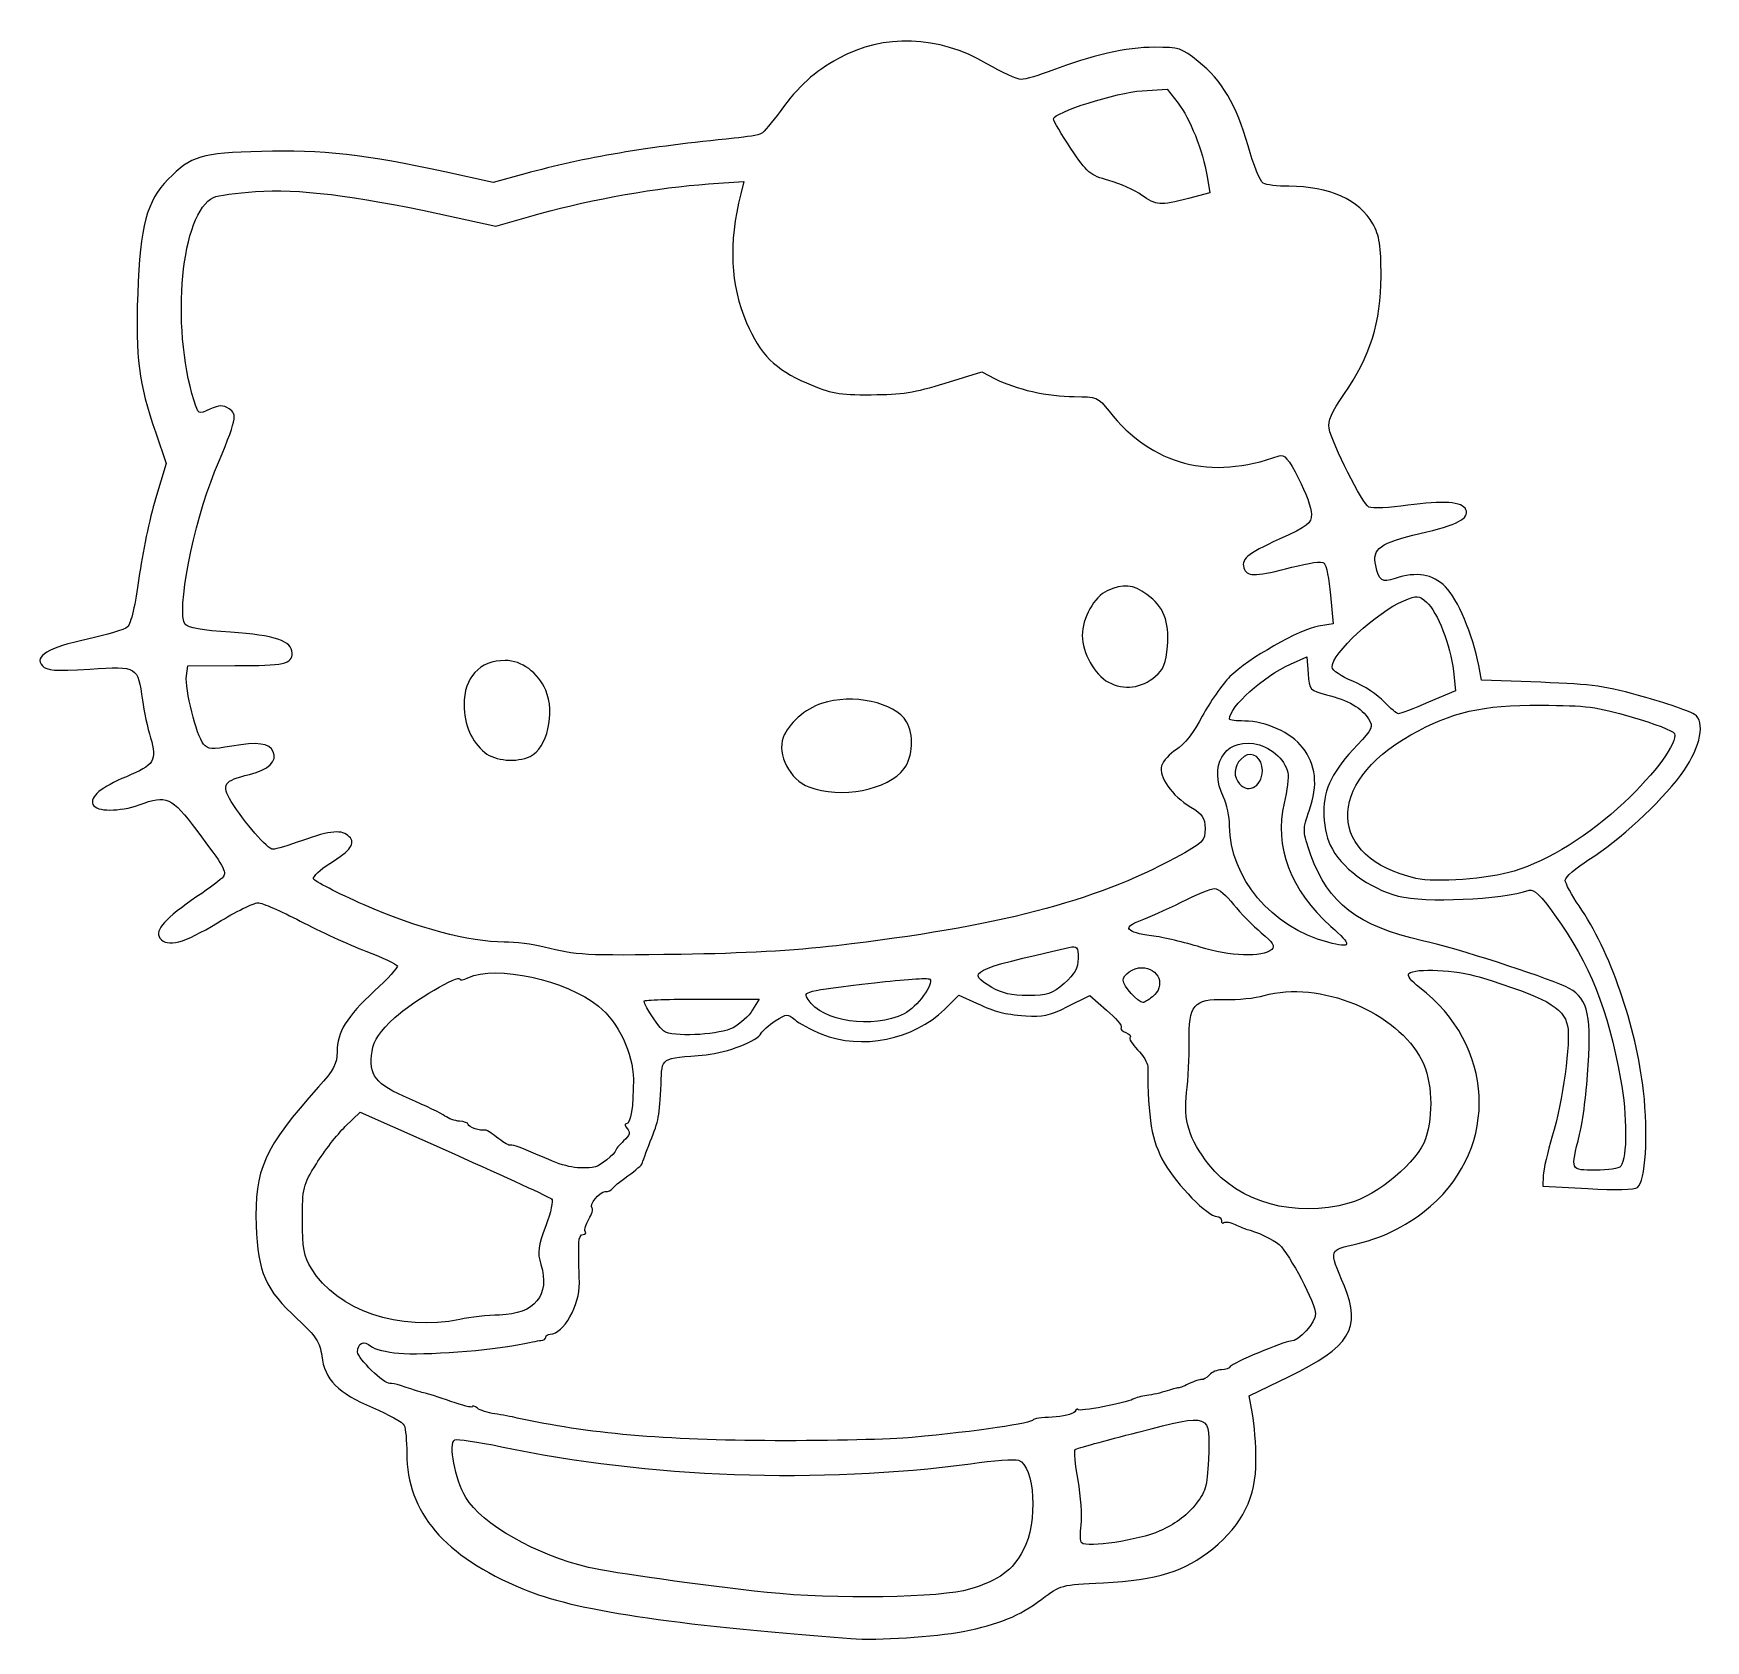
# Model space of a CAD drawing. Header units: centimetres. Extents: x 0.5 to 23.8, y -8.4 to 14.
import ezdxf

# ---------------------------------------------------------------- set-up
doc = ezdxf.new("R2010")
doc.units = ezdxf.units.CM
doc.header["$MEASUREMENT"] = 0
doc.layers.add('Layer 1', color=7, linetype='Continuous')

msp = doc.modelspace()

# ---------------------------------------------------------------- linework, layer by layer
at = {"layer": 'Layer 1'}
for points, knots in [([(11.90283, -8.3654), (9.35687, -8.16998), (8.0378, -7.9708), (7.33144, -7.67511), (7.33144, -7.67511), (6.22976, -7.21393), (5.7113, -6.60908), (5.7113, -5.78499), (5.7113, -5.78499), (5.7113, -5.61401), (5.69593, -5.43927), (5.67715, -5.39668), (5.67715, -5.39668), (5.65837, -5.35409), (5.45932, -5.24234), (5.23482, -5.14837), (5.23482, -5.14837), (4.75513, -4.94756), (4.56628, -4.75569), (4.52589, -4.42808), (4.52589, -4.42808), (4.50213, -4.23537), (4.44931, -4.15498), (4.18897, -3.91537), (4.18897, -3.91537), (3.73823, -3.50051), (3.63754, -3.27249), (3.61266, -2.61024), (3.61266, -2.61024), (3.5835, -1.83415), (3.71944, -1.53237), (4.48154, -0.68134), (4.48154, -0.68134), (4.69116, -0.44726), (4.74118, -0.35302), (4.74118, -0.19219), (4.74118, -0.19219), (4.74118, 0.08388), (4.87121, 0.29599), (5.26142, 0.65645), (5.26142, 0.65645), (5.44553, 0.82652), (5.5894, 0.98394), (5.58112, 1.00626), (5.58112, 1.00626), (5.57284, 1.02858), (5.37405, 1.12081), (5.13936, 1.21121), (5.13936, 1.21121), (4.90467, 1.30161), (4.49438, 1.49006), (4.2276, 1.62999), (4.2276, 1.62999), (3.96082, 1.76992), (3.69456, 1.88442), (3.63591, 1.88444), (3.63591, 1.88444), (3.57726, 1.88446), (3.3251, 1.75996), (3.07556, 1.60778), (3.07556, 1.60778), (2.60118, 1.31848), (2.37337, 1.25796), (2.27157, 1.3942), (2.27157, 1.3942), (2.19243, 1.50013), (2.34811, 1.67432), (2.78682, 1.9707), (2.78682, 1.9707), (2.96723, 2.09258), (3.13175, 2.21603), (3.15241, 2.24503), (3.15241, 2.24503), (3.20411, 2.31759), (3.16235, 2.39106), (2.78579, 2.89019), (2.78579, 2.89019), (2.42715, 3.36556), (2.36993, 3.39121), (1.98235, 3.25026), (1.98235, 3.25026), (1.71159, 3.1518), (1.38093, 3.15274), (1.33712, 3.25211), (1.33712, 3.25211), (1.28912, 3.36097), (1.4512, 3.49642), (1.80283, 3.64132), (1.80283, 3.64132), (2.19287, 3.80205), (2.23534, 3.87016), (2.14054, 4.18293), (2.14054, 4.18293), (2.09924, 4.31919), (2.04797, 4.55619), (2.02661, 4.70961), (2.02661, 4.70961), (1.96053, 5.18417), (1.96673, 5.18053), (1.29243, 5.14121), (1.29243, 5.14121), (0.79383, 5.11214), (0.69773, 5.11883), (0.63258, 5.18715), (0.63258, 5.18715), (0.50766, 5.31815), (0.71545, 5.44091), (1.25966, 5.55764), (1.25966, 5.55764), (1.52612, 5.61479), (1.77841, 5.69139), (1.82031, 5.72786), (1.82031, 5.72786), (1.86452, 5.76633), (1.93099, 6.05193), (1.97868, 6.40828), (1.97868, 6.40828), (2.02388, 6.74604), (2.12781, 7.24329), (2.20963, 7.51327), (2.20963, 7.51327), (2.20963, 7.51327), (2.3584, 8.00414), (2.3584, 8.00414), (2.3584, 8.00414), (2.3584, 8.00414), (2.21171, 8.43329), (2.21171, 8.43329), (2.21171, 8.43329), (1.97138, 9.1364), (1.92809, 9.47082), (1.96086, 10.37109), (1.96086, 10.37109), (1.99565, 11.32699), (2.08432, 11.65953), (2.38628, 11.96656), (2.38628, 11.96656), (2.70314, 12.28874), (2.84461, 12.33094), (3.6856, 12.35416), (3.6856, 12.35416), (4.52112, 12.37723), (5.15632, 12.30627), (6.24336, 12.06843), (6.24336, 12.06843), (6.24336, 12.06843), (6.91807, 11.9208), (6.91807, 11.9208), (6.91807, 11.9208), (6.91807, 11.9208), (7.35612, 12.04111), (7.35612, 12.04111), (7.35612, 12.04111), (8.19376, 12.27116), (9.06411, 12.41869), (10.27698, 12.53622), (10.27698, 12.53622), (10.44987, 12.55297), (10.61899, 12.58251), (10.65281, 12.60185), (10.65281, 12.60185), (10.68663, 12.6212), (10.80437, 12.75994), (10.91446, 12.91018), (10.91446, 12.91018), (11.17597, 13.26705), (11.39096, 13.46205), (11.72798, 13.64807), (11.72798, 13.64807), (12.35981, 13.99681), (13.12182, 13.97008), (13.79798, 13.57546), (13.79798, 13.57546), (14.0037, 13.4554), (14.21924, 13.35717), (14.27696, 13.35717), (14.27696, 13.35717), (14.33468, 13.35717), (14.52673, 13.41291), (14.70374, 13.48105), (14.70374, 13.48105), (15.25047, 13.69149), (15.74885, 13.80416), (16.13292, 13.80416), (16.13292, 13.80416), (16.48023, 13.80416), (16.51175, 13.79402), (16.74436, 13.60741), (16.74436, 13.60741), (17.07657, 13.34089), (17.27612, 13.00277), (17.43895, 12.43047), (17.43895, 12.43047), (17.51407, 12.16643), (17.60882, 11.93202), (17.64949, 11.90956), (17.64949, 11.90956), (17.69017, 11.8871), (17.85201, 11.86838), (18.00915, 11.86797), (18.00915, 11.86797), (18.57235, 11.86647), (18.99091, 11.67852), (19.17945, 11.34246), (19.17945, 11.34246), (19.2708, 11.17963), (19.29273, 11.0383), (19.29273, 10.61246), (19.29273, 10.61246), (19.29273, 9.97772), (19.14125, 9.49632), (18.77543, 8.96842), (18.77543, 8.96842), (18.60662, 8.72483), (18.54749, 8.59105), (18.56708, 8.49705), (18.56708, 8.49705), (18.61363, 8.27362), (19.03643, 7.43969), (19.1241, 7.39839), (19.1241, 7.39839), (19.16977, 7.37688), (19.41256, 7.38815), (19.66365, 7.42343), (19.66365, 7.42343), (20.16025, 7.49322), (20.42616, 7.47296), (20.47526, 7.36158), (20.47526, 7.36158), (20.52927, 7.23909), (20.35947, 7.15087), (19.83521, 7.02902), (19.83521, 7.02902), (19.2761, 6.89908), (19.16692, 6.82044), (19.21751, 6.58414), (19.21751, 6.58414), (19.26304, 6.37148), (19.30613, 6.34236), (19.48688, 6.40217), (19.48688, 6.40217), (19.79149, 6.50297), (20.00934, 6.46697), (20.19228, 6.28563), (20.19228, 6.28563), (20.35804, 6.12132), (20.57091, 5.61677), (20.65414, 5.1909), (20.65414, 5.1909), (20.65414, 5.1909), (20.69369, 4.98854), (20.69369, 4.98854), (20.69369, 4.98854), (20.69369, 4.98854), (21.51969, 4.95689), (21.51969, 4.95689), (21.51969, 4.95689), (22.25864, 4.92858), (22.41268, 4.90626), (22.98136, 4.7451), (22.98136, 4.7451), (23.33098, 4.64602), (23.64886, 4.53157), (23.68777, 4.49077), (23.68777, 4.49077), (23.81582, 4.35648), (23.72057, 3.99764), (23.46737, 3.66048), (23.46737, 3.66048), (23.17375, 3.26951), (22.61566, 2.75712), (22.18876, 2.48657), (22.18876, 2.48657), (22.00829, 2.3722), (21.86064, 2.24315), (21.86064, 2.19978), (21.86064, 2.19978), (21.86064, 2.15641), (21.94728, 1.99508), (22.05317, 1.84127), (22.05317, 1.84127), (22.48159, 1.21898), (22.84974, 0.16118), (22.95119, -0.739), (22.95119, -0.739), (23.0192, -1.3424), (22.97828, -2.00283), (22.86796, -2.08252), (22.86796, -2.08252), (22.82607, -2.11278), (22.5609, -2.11858), (22.17349, -2.09772), (22.17349, -2.09772), (22.17349, -2.09772), (21.54678, -2.06397), (21.54678, -2.06397), (21.54678, -2.06397), (21.54678, -2.06397), (21.55278, -1.91497), (21.55278, -1.91497), (21.55278, -1.91497), (21.55608, -1.83302), (21.61313, -1.58642), (21.67955, -1.36696), (21.67955, -1.36696), (21.82308, -0.89277), (21.94006, -0.04764), (21.89263, 0.1724), (21.89263, 0.1724), (21.8372, 0.42956), (21.58093, 0.57105), (20.66228, 0.85169), (20.66228, 0.85169), (20.33949, 0.9503), (19.76972, 0.97849), (19.67988, 0.90029), (19.67988, 0.90029), (19.65043, 0.87466), (19.71269, 0.79247), (19.82878, 0.70377), (19.82878, 0.70377), (20.87436, -0.09523), (20.94572, -1.50517), (19.9829, -2.34157), (19.9829, -2.34157), (19.69005, -2.59597), (19.34376, -2.7745), (18.97438, -2.86152), (18.97438, -2.86152), (18.55053, -2.96137), (18.56226, -2.92538), (18.78113, -3.45459), (18.78113, -3.45459), (19.02241, -4.03796), (18.85695, -4.3084), (18.00966, -4.71559), (18.00966, -4.71559), (18.00966, -4.71559), (17.45264, -4.98328), (17.45264, -4.98328), (17.45264, -4.98328), (17.45264, -4.98328), (17.50025, -5.23708), (17.50025, -5.23708), (17.50025, -5.23708), (17.52644, -5.37667), (17.54826, -5.66967), (17.54876, -5.8882), (17.54876, -5.8882), (17.5499, -6.39589), (17.36479, -6.77281), (16.94626, -7.115), (16.94626, -7.115), (16.56009, -7.43074), (16.17228, -7.55104), (15.42133, -7.58806), (15.42133, -7.58806), (14.82932, -7.61724), (14.82717, -7.61781), (14.56369, -7.81637), (14.56369, -7.81637), (14.251, -8.05202), (13.9639, -8.16986), (13.46663, -8.26668), (13.46663, -8.26668), (13.0731, -8.34329), (12.27275, -8.39385), (11.90283, -8.36545), (11.90283, -8.36545), (11.90283, -8.36545), (11.90283, -8.3654), (11.90283, -8.3654)], [0, 0, 0, 0, 0.0106383, 0.0106383, 0.0106383, 0.0106383, 0.0212766, 0.0212766, 0.0212766, 0.0212766, 0.03191489, 0.03191489, 0.03191489, 0.03191489, 0.04255319, 0.04255319, 0.04255319, 0.04255319, 0.05319149, 0.05319149, 0.05319149, 0.05319149, 0.06382979, 0.06382979, 0.06382979, 0.06382979, 0.07446809, 0.07446809, 0.07446809, 0.07446809, 0.08510638, 0.08510638, 0.08510638, 0.08510638, 0.09574468, 0.09574468, 0.09574468, 0.09574468, 0.10638298, 0.10638298, 0.10638298, 0.10638298, 0.11702128, 0.11702128, 0.11702128, 0.11702128, 0.12765957, 0.12765957, 0.12765957, 0.12765957, 0.13829787, 0.13829787, 0.13829787, 0.13829787, 0.14893617, 0.14893617, 0.14893617, 0.14893617, 0.15957447, 0.15957447, 0.15957447, 0.15957447, 0.17021277, 0.17021277, 0.17021277, 0.17021277, 0.18085106, 0.18085106, 0.18085106, 0.18085106, 0.19148936, 0.19148936, 0.19148936, 0.19148936, 0.20212766, 0.20212766, 0.20212766, 0.20212766, 0.21276596, 0.21276596, 0.21276596, 0.21276596, 0.22340426, 0.22340426, 0.22340426, 0.22340426, 0.23404255, 0.23404255, 0.23404255, 0.23404255, 0.24468085, 0.24468085, 0.24468085, 0.24468085, 0.25531915, 0.25531915, 0.25531915, 0.25531915, 0.26595745, 0.26595745, 0.26595745, 0.26595745, 0.27659574, 0.27659574, 0.27659574, 0.27659574, 0.28723404, 0.28723404, 0.28723404, 0.28723404, 0.29787234, 0.29787234, 0.29787234, 0.29787234, 0.30851064, 0.30851064, 0.30851064, 0.30851064, 0.31914894, 0.31914894, 0.31914894, 0.31914894, 0.32978723, 0.32978723, 0.32978723, 0.32978723, 0.34042553, 0.34042553, 0.34042553, 0.34042553, 0.35106383, 0.35106383, 0.35106383, 0.35106383, 0.36170213, 0.36170213, 0.36170213, 0.36170213, 0.37234043, 0.37234043, 0.37234043, 0.37234043, 0.38297872, 0.38297872, 0.38297872, 0.38297872, 0.39361702, 0.39361702, 0.39361702, 0.39361702, 0.40425532, 0.40425532, 0.40425532, 0.40425532, 0.41489362, 0.41489362, 0.41489362, 0.41489362, 0.42553191, 0.42553191, 0.42553191, 0.42553191, 0.43617021, 0.43617021, 0.43617021, 0.43617021, 0.44680851, 0.44680851, 0.44680851, 0.44680851, 0.45744681, 0.45744681, 0.45744681, 0.45744681, 0.46808511, 0.46808511, 0.46808511, 0.46808511, 0.4787234, 0.4787234, 0.4787234, 0.4787234, 0.4893617, 0.4893617, 0.4893617, 0.4893617, 0.5, 0.5, 0.5, 0.5, 0.5106383, 0.5106383, 0.5106383, 0.5106383, 0.5212766, 0.5212766, 0.5212766, 0.5212766, 0.53191489, 0.53191489, 0.53191489, 0.53191489, 0.54255319, 0.54255319, 0.54255319, 0.54255319, 0.55319149, 0.55319149, 0.55319149, 0.55319149, 0.56382979, 0.56382979, 0.56382979, 0.56382979, 0.57446809, 0.57446809, 0.57446809, 0.57446809, 0.58510638, 0.58510638, 0.58510638, 0.58510638, 0.59574468, 0.59574468, 0.59574468, 0.59574468, 0.60638298, 0.60638298, 0.60638298, 0.60638298, 0.61702128, 0.61702128, 0.61702128, 0.61702128, 0.62765957, 0.62765957, 0.62765957, 0.62765957, 0.63829787, 0.63829787, 0.63829787, 0.63829787, 0.64893617, 0.64893617, 0.64893617, 0.64893617, 0.65957447, 0.65957447, 0.65957447, 0.65957447, 0.67021277, 0.67021277, 0.67021277, 0.67021277, 0.68085106, 0.68085106, 0.68085106, 0.68085106, 0.69148936, 0.69148936, 0.69148936, 0.69148936, 0.70212766, 0.70212766, 0.70212766, 0.70212766, 0.71276596, 0.71276596, 0.71276596, 0.71276596, 0.72340426, 0.72340426, 0.72340426, 0.72340426, 0.73404255, 0.73404255, 0.73404255, 0.73404255, 0.74468085, 0.74468085, 0.74468085, 0.74468085, 0.75531915, 0.75531915, 0.75531915, 0.75531915, 0.76595745, 0.76595745, 0.76595745, 0.76595745, 0.77659574, 0.77659574, 0.77659574, 0.77659574, 0.78723404, 0.78723404, 0.78723404, 0.78723404, 0.79787234, 0.79787234, 0.79787234, 0.79787234, 0.80851064, 0.80851064, 0.80851064, 0.80851064, 0.81914894, 0.81914894, 0.81914894, 0.81914894, 0.82978723, 0.82978723, 0.82978723, 0.82978723, 0.84042553, 0.84042553, 0.84042553, 0.84042553, 0.85106383, 0.85106383, 0.85106383, 0.85106383, 0.86170213, 0.86170213, 0.86170213, 0.86170213, 0.87234043, 0.87234043, 0.87234043, 0.87234043, 0.88297872, 0.88297872, 0.88297872, 0.88297872, 0.89361702, 0.89361702, 0.89361702, 0.89361702, 0.90425532, 0.90425532, 0.90425532, 0.90425532, 0.91489362, 0.91489362, 0.91489362, 0.91489362, 0.92553191, 0.92553191, 0.92553191, 0.92553191, 0.93617021, 0.93617021, 0.93617021, 0.93617021, 0.94680851, 0.94680851, 0.94680851, 0.94680851, 0.95744681, 0.95744681, 0.95744681, 0.95744681, 0.96808511, 0.96808511, 0.96808511, 0.96808511, 0.9787234, 0.9787234, 0.9787234, 0.9787234, 1, 1, 1, 1]), ([(16.6062, 11.69685), (16.6062, 11.69685), (16.90777, 11.77479), (16.90777, 11.77479), (16.90777, 11.77479), (16.90777, 11.77479), (16.86831, 12.00382), (16.86831, 12.00382), (16.86831, 12.00382), (16.80578, 12.36672), (16.62677, 12.81903), (16.46322, 13.02739), (16.46322, 13.02739), (16.46322, 13.02739), (16.31275, 13.21907), (16.31275, 13.21907), (16.31275, 13.21907), (16.31275, 13.21907), (15.9624, 13.1977), (15.9624, 13.1977), (15.9624, 13.1977), (15.60543, 13.17592), (14.72754, 12.89682), (14.72754, 12.80511), (14.72754, 12.80511), (14.72754, 12.77972), (14.83668, 12.59443), (14.97007, 12.39334), (14.97007, 12.39334), (15.19522, 12.05393), (15.23304, 12.02203), (15.49792, 11.94805), (15.49792, 11.94805), (15.65485, 11.90422), (15.86028, 11.81304), (15.95444, 11.74542), (15.95444, 11.74542), (16.15798, 11.59925), (16.21279, 11.59517), (16.60621, 11.69685), (16.60621, 11.69685), (16.60621, 11.69685), (16.6062, 11.69685), (16.6062, 11.69685)], [0, 0, 0, 0, 0.08333333, 0.08333333, 0.08333333, 0.08333333, 0.16666667, 0.16666667, 0.16666667, 0.16666667, 0.25, 0.25, 0.25, 0.25, 0.33333333, 0.33333333, 0.33333333, 0.33333333, 0.41666667, 0.41666667, 0.41666667, 0.41666667, 0.5, 0.5, 0.5, 0.5, 0.58333333, 0.58333333, 0.58333333, 0.58333333, 0.66666667, 0.66666667, 0.66666667, 0.66666667, 0.75, 0.75, 0.75, 0.75, 0.83333333, 0.83333333, 0.83333333, 0.83333333, 1, 1, 1, 1]), ([(11.7031, 1.28724), (13.94941, 1.54931), (15.2928, 1.89762), (16.42521, 2.51156), (16.42521, 2.51156), (16.81738, 2.72417), (16.83891, 2.74538), (16.83854, 2.91858), (16.83854, 2.91858), (16.8382, 3.07146), (16.80563, 3.12057), (16.639, 3.21933), (16.639, 3.21933), (16.37573, 3.37537), (16.18951, 3.64008), (16.23414, 3.79485), (16.23414, 3.79485), (16.25307, 3.86048), (16.34557, 3.96191), (16.43971, 4.02025), (16.43971, 4.02025), (16.5446, 4.08525), (16.68438, 4.26479), (16.80072, 4.48395), (16.80072, 4.48395), (16.90514, 4.68065), (17.07843, 4.9289), (17.18581, 5.03562), (17.18581, 5.03562), (17.4367, 5.28497), (18.15864, 5.69609), (18.42078, 5.73889), (18.42078, 5.73889), (18.42078, 5.73889), (18.62365, 5.77201), (18.62365, 5.77201), (18.62365, 5.77201), (18.62365, 5.77201), (18.58824, 6.1716), (18.58824, 6.1716), (18.58824, 6.1716), (18.56877, 6.39138), (18.52874, 6.59217), (18.49928, 6.6178), (18.49928, 6.6178), (18.46592, 6.64684), (18.29547, 6.62469), (18.04719, 6.55906), (18.04719, 6.55906), (17.57535, 6.43433), (17.43327, 6.42767), (17.38894, 6.5282), (17.38894, 6.5282), (17.32806, 6.66627), (17.4169, 6.74394), (17.87067, 6.94941), (17.87067, 6.94941), (18.27945, 7.1345), (18.32261, 7.168), (18.32261, 7.30009), (18.32261, 7.30009), (18.32261, 7.38041), (18.24159, 7.60384), (18.14257, 7.79659), (18.14257, 7.79659), (18.00258, 8.06908), (17.94228, 8.13967), (17.87151, 8.11388), (17.87151, 8.11388), (16.91632, 7.76586), (16.10261, 7.97886), (15.50101, 8.73441), (15.50101, 8.73441), (15.34436, 8.93115), (15.3304, 8.93697), (15.01545, 8.93697), (15.01545, 8.93697), (14.65477, 8.93697), (14.1945, 9.0407), (13.91242, 9.18555), (13.91242, 9.18555), (13.91242, 9.18555), (13.72697, 9.28078), (13.72697, 9.28078), (13.72697, 9.28078), (13.72697, 9.28078), (13.21435, 9.12339), (13.21435, 9.12339), (13.21435, 9.12339), (12.78788, 8.99245), (12.61521, 8.96565), (12.18695, 8.9639), (12.18695, 8.9639), (11.71604, 8.96198), (11.63915, 8.97595), (11.28471, 9.12781), (11.28471, 9.12781), (10.84833, 9.31478), (10.63693, 9.52625), (10.44871, 9.9641), (10.44871, 9.9641), (10.22081, 10.49424), (10.19473, 11.06664), (10.36672, 11.7634), (10.36672, 11.7634), (10.36672, 11.7634), (10.40852, 11.93274), (10.40852, 11.93274), (10.40852, 11.93274), (10.40852, 11.93274), (9.91646, 11.89982), (9.91646, 11.89982), (9.91646, 11.89982), (9.22364, 11.85347), (8.29955, 11.6904), (7.5732, 11.48632), (7.5732, 11.48632), (7.5732, 11.48632), (6.95279, 11.312), (6.95279, 11.312), (6.95279, 11.312), (6.95279, 11.312), (6.14658, 11.48706), (6.14658, 11.48706), (6.14658, 11.48706), (4.97521, 11.74141), (4.19008, 11.83662), (3.60481, 11.79529), (3.60481, 11.79529), (3.33895, 11.77651), (3.07509, 11.73957), (3.01845, 11.71319), (3.01845, 11.71319), (2.56823, 11.50348), (2.41818, 9.94012), (2.74644, 8.87914), (2.74644, 8.87914), (2.80537, 8.68866), (2.80599, 8.68833), (2.96689, 8.76074), (2.96689, 8.76074), (3.10371, 8.82232), (3.14442, 8.82307), (3.23463, 8.76566), (3.23463, 8.76566), (3.35604, 8.6884), (3.34605, 8.64471), (3.0338, 7.88729), (3.0338, 7.88729), (2.73774, 7.16916), (2.49734, 5.9273), (2.62262, 5.76322), (2.62262, 5.76322), (2.65868, 5.71599), (2.86271, 5.68099), (3.25683, 5.65442), (3.25683, 5.65442), (3.87339, 5.61285), (4.11348, 5.53113), (4.11348, 5.36282), (4.11348, 5.36282), (4.11348, 5.21223), (4.01306, 5.19035), (3.31457, 5.18873), (3.31457, 5.18873), (3.31457, 5.18873), (2.65832, 5.18721), (2.65832, 5.18721), (2.65832, 5.18721), (2.65832, 5.18721), (2.63968, 5.04534), (2.63968, 5.04534), (2.63968, 5.04534), (2.61624, 4.86697), (2.78081, 4.21206), (2.87821, 4.09614), (2.87821, 4.09614), (2.94353, 4.01839), (2.98533, 4.01541), (3.27517, 4.06778), (3.27517, 4.06778), (3.62769, 4.13147), (3.79895, 4.10828), (3.85121, 3.98976), (3.85121, 3.98976), (3.90966, 3.8572), (3.78428, 3.73821), (3.51769, 3.67325), (3.51769, 3.67325), (3.15892, 3.58583), (3.1225, 3.53134), (3.26592, 3.29655), (3.26592, 3.29655), (3.44366, 3.00556), (3.77158, 2.62942), (3.84729, 2.62968), (3.84729, 2.62968), (3.88385, 2.62984), (4.06784, 2.68515), (4.25615, 2.75267), (4.25615, 2.75267), (4.65032, 2.89399), (4.81326, 2.90725), (4.90992, 2.80588), (4.90992, 2.80588), (5.00163, 2.7097), (4.93639, 2.62005), (4.63761, 2.4317), (4.63761, 2.4317), (4.50217, 2.34632), (4.40064, 2.24972), (4.412, 2.21704), (4.412, 2.21704), (4.42336, 2.18436), (4.74156, 2.02166), (5.11912, 1.85548), (5.11912, 1.85548), (5.84829, 1.53454), (6.58831, 1.33815), (7.06844, 1.33815), (7.06844, 1.33815), (7.22081, 1.33815), (7.47211, 1.30606), (7.62689, 1.26683), (7.62689, 1.26683), (8.07907, 1.15224), (8.18568, 1.14659), (9.53465, 1.16577), (9.53465, 1.16577), (10.40328, 1.17812), (11.10472, 1.21741), (11.70311, 1.28722), (11.70311, 1.28722), (11.70311, 1.28722), (11.7031, 1.28724), (11.7031, 1.28724)], [0, 0, 0, 0, 0.01666667, 0.01666667, 0.01666667, 0.01666667, 0.03333333, 0.03333333, 0.03333333, 0.03333333, 0.05, 0.05, 0.05, 0.05, 0.06666667, 0.06666667, 0.06666667, 0.06666667, 0.08333333, 0.08333333, 0.08333333, 0.08333333, 0.1, 0.1, 0.1, 0.1, 0.11666667, 0.11666667, 0.11666667, 0.11666667, 0.13333333, 0.13333333, 0.13333333, 0.13333333, 0.15, 0.15, 0.15, 0.15, 0.16666667, 0.16666667, 0.16666667, 0.16666667, 0.18333333, 0.18333333, 0.18333333, 0.18333333, 0.2, 0.2, 0.2, 0.2, 0.21666667, 0.21666667, 0.21666667, 0.21666667, 0.23333333, 0.23333333, 0.23333333, 0.23333333, 0.25, 0.25, 0.25, 0.25, 0.26666667, 0.26666667, 0.26666667, 0.26666667, 0.28333333, 0.28333333, 0.28333333, 0.28333333, 0.3, 0.3, 0.3, 0.3, 0.31666667, 0.31666667, 0.31666667, 0.31666667, 0.33333333, 0.33333333, 0.33333333, 0.33333333, 0.35, 0.35, 0.35, 0.35, 0.36666667, 0.36666667, 0.36666667, 0.36666667, 0.38333333, 0.38333333, 0.38333333, 0.38333333, 0.4, 0.4, 0.4, 0.4, 0.41666667, 0.41666667, 0.41666667, 0.41666667, 0.43333333, 0.43333333, 0.43333333, 0.43333333, 0.45, 0.45, 0.45, 0.45, 0.46666667, 0.46666667, 0.46666667, 0.46666667, 0.48333333, 0.48333333, 0.48333333, 0.48333333, 0.5, 0.5, 0.5, 0.5, 0.51666667, 0.51666667, 0.51666667, 0.51666667, 0.53333333, 0.53333333, 0.53333333, 0.53333333, 0.55, 0.55, 0.55, 0.55, 0.56666667, 0.56666667, 0.56666667, 0.56666667, 0.58333333, 0.58333333, 0.58333333, 0.58333333, 0.6, 0.6, 0.6, 0.6, 0.61666667, 0.61666667, 0.61666667, 0.61666667, 0.63333333, 0.63333333, 0.63333333, 0.63333333, 0.65, 0.65, 0.65, 0.65, 0.66666667, 0.66666667, 0.66666667, 0.66666667, 0.68333333, 0.68333333, 0.68333333, 0.68333333, 0.7, 0.7, 0.7, 0.7, 0.71666667, 0.71666667, 0.71666667, 0.71666667, 0.73333333, 0.73333333, 0.73333333, 0.73333333, 0.75, 0.75, 0.75, 0.75, 0.76666667, 0.76666667, 0.76666667, 0.76666667, 0.78333333, 0.78333333, 0.78333333, 0.78333333, 0.8, 0.8, 0.8, 0.8, 0.81666667, 0.81666667, 0.81666667, 0.81666667, 0.83333333, 0.83333333, 0.83333333, 0.83333333, 0.85, 0.85, 0.85, 0.85, 0.86666667, 0.86666667, 0.86666667, 0.86666667, 0.88333333, 0.88333333, 0.88333333, 0.88333333, 0.9, 0.9, 0.9, 0.9, 0.91666667, 0.91666667, 0.91666667, 0.91666667, 0.93333333, 0.93333333, 0.93333333, 0.93333333, 0.95, 0.95, 0.95, 0.95, 0.96666667, 0.96666667, 0.96666667, 0.96666667, 1, 1, 1, 1]), ([(15.49228, 4.95794), (15.29971, 5.06089), (15.12699, 5.36891), (15.12699, 5.60939), (15.12699, 5.60939), (15.12699, 5.84845), (15.29607, 6.15221), (15.47362, 6.23212), (15.47362, 6.23212), (15.70202, 6.33492), (15.83544, 6.32275), (16.02825, 6.18155), (16.02825, 6.18155), (16.2656, 6.00773), (16.34343, 5.81083), (16.31413, 5.45831), (16.31413, 5.45831), (16.29457, 5.22294), (16.25915, 5.13266), (16.15033, 5.04081), (16.15033, 5.04081), (15.9517, 4.87314), (15.70825, 4.84249), (15.49227, 4.95795), (15.49227, 4.95795), (15.49227, 4.95795), (15.49228, 4.95794), (15.49228, 4.95794)], [0, 0, 0, 0, 0.125, 0.125, 0.125, 0.125, 0.25, 0.25, 0.25, 0.25, 0.375, 0.375, 0.375, 0.375, 0.5, 0.5, 0.5, 0.5, 0.625, 0.625, 0.625, 0.625, 0.75, 0.75, 0.75, 0.75, 1, 1, 1, 1]), ([(19.9541, 4.67816), (19.9541, 4.67816), (20.33231, 4.83957), (20.33231, 4.83957), (20.33231, 4.83957), (20.33231, 4.83957), (20.30193, 5.11273), (20.30193, 5.11273), (20.30193, 5.11273), (20.26255, 5.46673), (20.07683, 5.94233), (19.92706, 6.07268), (19.92706, 6.07268), (19.81392, 6.17115), (19.80116, 6.17196), (19.61052, 6.09284), (19.61052, 6.09284), (19.23019, 5.93499), (18.60472, 5.35627), (18.61028, 5.16736), (18.61028, 5.16736), (18.61163, 5.12167), (18.7336, 5.0385), (18.89728, 4.97167), (18.89728, 4.97167), (19.05384, 4.90774), (19.2518, 4.77924), (19.33719, 4.6861), (19.33719, 4.6861), (19.42258, 4.59296), (19.51122, 4.51675), (19.53416, 4.51675), (19.53416, 4.51675), (19.5571, 4.51675), (19.74607, 4.58938), (19.95409, 4.67816), (19.95409, 4.67816), (19.95409, 4.67816), (19.9541, 4.67816), (19.9541, 4.67816)], [0, 0, 0, 0, 0.09090909, 0.09090909, 0.09090909, 0.09090909, 0.18181818, 0.18181818, 0.18181818, 0.18181818, 0.27272727, 0.27272727, 0.27272727, 0.27272727, 0.36363636, 0.36363636, 0.36363636, 0.36363636, 0.45454545, 0.45454545, 0.45454545, 0.45454545, 0.54545455, 0.54545455, 0.54545455, 0.54545455, 0.63636364, 0.63636364, 0.63636364, 0.63636364, 0.72727273, 0.72727273, 0.72727273, 0.72727273, 0.81818182, 0.81818182, 0.81818182, 0.81818182, 1, 1, 1, 1]), ([(6.8, 3.97747), (6.61814, 4.12493), (6.5102, 4.37265), (6.5102, 4.64259), (6.5102, 4.64259), (6.5102, 5.02723), (6.72524, 5.25868), (7.08444, 5.26063), (7.08444, 5.26063), (7.31135, 5.26186), (7.5416, 5.09354), (7.64787, 4.84876), (7.64787, 4.84876), (7.78498, 4.53292), (7.66857, 4.03504), (7.43182, 3.92476), (7.43182, 3.92476), (7.24147, 3.8361), (6.94371, 3.86093), (6.8, 3.97746), (6.8, 3.97746), (6.8, 3.97746), (6.8, 3.97747), (6.8, 3.97747)], [0, 0, 0, 0, 0.14285714, 0.14285714, 0.14285714, 0.14285714, 0.28571429, 0.28571429, 0.28571429, 0.28571429, 0.42857143, 0.42857143, 0.42857143, 0.42857143, 0.57142857, 0.57142857, 0.57142857, 0.57142857, 0.71428571, 0.71428571, 0.71428571, 0.71428571, 1, 1, 1, 1]), ([(22.63469, -1.78557), (22.72544, -1.65778), (22.72432, -1.08451), (22.63234, -0.57393), (22.63234, -0.57393), (22.4558, 0.40592), (22.20656, 1.02584), (21.71083, 1.71808), (21.71083, 1.71808), (21.52005, 1.98449), (21.42096, 2.08034), (21.35806, 2.05934), (21.35806, 2.05934), (20.96922, 1.92948), (19.90023, 1.88204), (19.53324, 1.97836), (19.53324, 1.97836), (19.11966, 2.08691), (18.733, 2.3763), (18.58246, 2.68996), (18.58246, 2.68996), (18.53372, 2.79152), (18.49384, 2.99914), (18.49384, 3.15134), (18.49384, 3.15134), (18.49384, 3.47359), (18.62213, 3.72879), (18.96375, 4.08613), (18.96375, 4.08613), (19.17387, 4.30592), (19.18689, 4.33601), (19.11933, 4.44588), (19.11933, 4.44588), (19.02638, 4.59704), (18.83262, 4.70833), (18.53033, 4.78419), (18.53033, 4.78419), (18.30061, 4.84184), (18.29364, 4.84989), (18.27674, 5.07707), (18.27674, 5.07707), (18.27674, 5.07707), (18.25936, 5.31067), (18.25936, 5.31067), (18.25936, 5.31067), (18.25936, 5.31067), (18.03164, 5.20956), (18.03164, 5.20956), (18.03164, 5.20956), (17.65224, 5.0411), (17.18135, 4.61754), (17.18135, 4.44473), (17.18135, 4.44473), (17.18135, 4.42972), (17.27596, 4.41743), (17.39159, 4.41743), (17.39159, 4.41743), (17.68144, 4.41743), (18.03971, 4.25386), (18.19921, 4.04872), (18.19921, 4.04872), (18.38557, 3.80902), (18.41647, 3.52751), (18.29479, 3.17776), (18.29479, 3.17776), (18.19607, 2.89397), (18.1965, 2.88053), (18.31526, 2.54756), (18.31526, 2.54756), (18.55486, 1.87579), (18.96639, 1.56057), (19.87067, 1.35616), (19.87067, 1.35616), (20.36328, 1.2448), (21.49885, 0.88021), (21.8617, 0.7169), (21.8617, 0.7169), (22.16333, 0.58115), (22.22403, 0.37326), (22.18058, -0.37527), (22.18058, -0.37527), (22.15997, -0.73038), (22.10614, -1.16619), (22.06095, -1.34375), (22.06095, -1.34375), (21.93213, -1.84994), (21.92782, -1.8404), (22.28527, -1.8404), (22.28527, -1.8404), (22.45604, -1.8404), (22.61329, -1.81572), (22.63471, -1.78555), (22.63471, -1.78555), (22.63471, -1.78555), (22.63469, -1.78557), (22.63469, -1.78557)], [0, 0, 0, 0, 0.04, 0.04, 0.04, 0.04, 0.08, 0.08, 0.08, 0.08, 0.12, 0.12, 0.12, 0.12, 0.16, 0.16, 0.16, 0.16, 0.2, 0.2, 0.2, 0.2, 0.24, 0.24, 0.24, 0.24, 0.28, 0.28, 0.28, 0.28, 0.32, 0.32, 0.32, 0.32, 0.36, 0.36, 0.36, 0.36, 0.4, 0.4, 0.4, 0.4, 0.44, 0.44, 0.44, 0.44, 0.48, 0.48, 0.48, 0.48, 0.52, 0.52, 0.52, 0.52, 0.56, 0.56, 0.56, 0.56, 0.6, 0.6, 0.6, 0.6, 0.64, 0.64, 0.64, 0.64, 0.68, 0.68, 0.68, 0.68, 0.72, 0.72, 0.72, 0.72, 0.76, 0.76, 0.76, 0.76, 0.8, 0.8, 0.8, 0.8, 0.84, 0.84, 0.84, 0.84, 0.88, 0.88, 0.88, 0.88, 0.92, 0.92, 0.92, 0.92, 1, 1, 1, 1]), ([(11.31547, 3.49905), (11.0539, 3.59796), (10.86997, 3.95319), (10.9589, 4.18771), (10.9589, 4.18771), (11.03168, 4.37965), (11.2659, 4.58797), (11.49282, 4.66259), (11.49282, 4.66259), (11.92203, 4.80373), (12.51378, 4.67667), (12.67907, 4.40788), (12.67907, 4.40788), (12.78169, 4.241), (12.76483, 3.91352), (12.64546, 3.75497), (12.64546, 3.75497), (12.42075, 3.45648), (11.76285, 3.32989), (11.31546, 3.49906), (11.31546, 3.49906), (11.31546, 3.49906), (11.31547, 3.49905), (11.31547, 3.49905)], [0, 0, 0, 0, 0.14285714, 0.14285714, 0.14285714, 0.14285714, 0.28571429, 0.28571429, 0.28571429, 0.28571429, 0.42857143, 0.42857143, 0.42857143, 0.42857143, 0.57142857, 0.57142857, 0.57142857, 0.57142857, 0.71428571, 0.71428571, 0.71428571, 0.71428571, 1, 1, 1, 1]), ([(21.14733, 2.3265), (21.62995, 2.47414), (22.19444, 2.82555), (22.68056, 3.28096), (22.68056, 3.28096), (23.11516, 3.68811), (23.43318, 4.1247), (23.38113, 4.24275), (23.38113, 4.24275), (23.36442, 4.28064), (23.09894, 4.38424), (22.79116, 4.47297), (22.79116, 4.47297), (22.28427, 4.61911), (22.16439, 4.63462), (21.51825, 4.63761), (21.51825, 4.63761), (20.69393, 4.64143), (20.28378, 4.54766), (19.70791, 4.22371), (19.70791, 4.22371), (18.50465, 3.54685), (18.54094, 2.50878), (19.77777, 2.22551), (19.77777, 2.22551), (20.05917, 2.16106), (20.7804, 2.21424), (21.14732, 2.32649), (21.14732, 2.32649), (21.14732, 2.32649), (21.14733, 2.3265), (21.14733, 2.3265)], [0, 0, 0, 0, 0.11111111, 0.11111111, 0.11111111, 0.11111111, 0.22222222, 0.22222222, 0.22222222, 0.22222222, 0.33333333, 0.33333333, 0.33333333, 0.33333333, 0.44444444, 0.44444444, 0.44444444, 0.44444444, 0.55555556, 0.55555556, 0.55555556, 0.55555556, 0.66666667, 0.66666667, 0.66666667, 0.66666667, 0.77777778, 0.77777778, 0.77777778, 0.77777778, 1, 1, 1, 1]), ([(18.59292, 1.55624), (18.03307, 2.05134), (17.79614, 2.67425), (17.94025, 3.27208), (17.94025, 3.27208), (17.98265, 3.44796), (18.00677, 3.63999), (17.99385, 3.6988), (17.99385, 3.6988), (17.95185, 3.89002), (17.73616, 4.07115), (17.51363, 4.10208), (17.51363, 4.10208), (17.09719, 4.15997), (16.88873, 3.78844), (17.09572, 3.35728), (17.09572, 3.35728), (17.1428, 3.25922), (17.18132, 3.08004), (17.18132, 2.95912), (17.18132, 2.95912), (17.18132, 2.23847), (17.76773, 1.54303), (18.55088, 1.33495), (18.55088, 1.33495), (18.88817, 1.24533), (18.89627, 1.28798), (18.59292, 1.55625), (18.59292, 1.55625), (18.59292, 1.55625), (18.59292, 1.55624), (18.59292, 1.55624)], [0, 0, 0, 0, 0.11111111, 0.11111111, 0.11111111, 0.11111111, 0.22222222, 0.22222222, 0.22222222, 0.22222222, 0.33333333, 0.33333333, 0.33333333, 0.33333333, 0.44444444, 0.44444444, 0.44444444, 0.44444444, 0.55555556, 0.55555556, 0.55555556, 0.55555556, 0.66666667, 0.66666667, 0.66666667, 0.66666667, 0.77777778, 0.77777778, 0.77777778, 0.77777778, 1, 1, 1, 1]), ([(17.2943, 3.57498), (17.22363, 3.68991), (17.26044, 3.83364), (17.38326, 3.92236), (17.38326, 3.92236), (17.49972, 4.00648), (17.63784, 3.89992), (17.63784, 3.72595), (17.63784, 3.72595), (17.63784, 3.48804), (17.40947, 3.38768), (17.2943, 3.57498)], [0, 0, 0, 0, 0.25, 0.25, 0.25, 0.25, 0.5, 0.5, 0.5, 0.5, 1, 1, 1, 1]), ([(17.76886, 1.23367), (17.82047, 1.27859), (17.78671, 1.33275), (17.62361, 1.46667), (17.62361, 1.46667), (17.50674, 1.56263), (17.3325, 1.7406), (17.23641, 1.86215), (17.23641, 1.86215), (17.14032, 1.9837), (17.02248, 2.08315), (16.97454, 2.08315), (16.97454, 2.08315), (16.9266, 2.08315), (16.71598, 1.9975), (16.5065, 1.89281), (16.5065, 1.89281), (16.29702, 1.78812), (16.0412, 1.67332), (15.93801, 1.63768), (15.93801, 1.63768), (15.67945, 1.54839), (15.73657, 1.46954), (16.09206, 1.42502), (16.09206, 1.42502), (16.25673, 1.4044), (16.56275, 1.33271), (16.77212, 1.26573), (16.77212, 1.26573), (17.17436, 1.13704), (17.6406, 1.12204), (17.76886, 1.23368), (17.76886, 1.23368), (17.76886, 1.23368), (17.76886, 1.23367), (17.76886, 1.23367)], [0, 0, 0, 0, 0.1, 0.1, 0.1, 0.1, 0.2, 0.2, 0.2, 0.2, 0.3, 0.3, 0.3, 0.3, 0.4, 0.4, 0.4, 0.4, 0.5, 0.5, 0.5, 0.5, 0.6, 0.6, 0.6, 0.6, 0.7, 0.7, 0.7, 0.7, 0.8, 0.8, 0.8, 0.8, 1, 1, 1, 1]), ([(14.87591, 0.76205), (15.02508, 0.89188), (15.06993, 0.97246), (15.06993, 1.11065), (15.06993, 1.11065), (15.06993, 1.27253), (15.05717, 1.28751), (14.94153, 1.26138), (14.94153, 1.26138), (13.56271, 0.94983), (13.50355, 0.91934), (13.86574, 0.70691), (13.86574, 0.70691), (14.00893, 0.62293), (14.14101, 0.59318), (14.37076, 0.59318), (14.37076, 0.59318), (14.6485, 0.59318), (14.7027, 0.6113), (14.8759, 0.76204), (14.8759, 0.76204), (14.8759, 0.76204), (14.87591, 0.76205), (14.87591, 0.76205)], [0, 0, 0, 0, 0.14285714, 0.14285714, 0.14285714, 0.14285714, 0.28571429, 0.28571429, 0.28571429, 0.28571429, 0.42857143, 0.42857143, 0.42857143, 0.42857143, 0.57142857, 0.57142857, 0.57142857, 0.57142857, 0.71428571, 0.71428571, 0.71428571, 0.71428571, 1, 1, 1, 1]), ([(8.34182, -1.79568), (8.3973, -1.78766), (8.62161, -1.60815), (8.62161, -1.57177), (8.62161, -1.57177), (8.62161, -1.55335), (8.67251, -1.49072), (8.73471, -1.43261), (8.73471, -1.43261), (8.81996, -1.35297), (8.83229, -1.31068), (8.78479, -1.26086), (8.78479, -1.26086), (8.75013, -1.22451), (8.74417, -1.19472), (8.77155, -1.19467), (8.77155, -1.19467), (8.83472, -1.19451), (8.87265, -0.95567), (8.87011, -0.57395), (8.87011, -0.57395), (8.8677, -0.21137), (8.66355, 0.21612), (8.38369, 0.44462), (8.38369, 0.44462), (7.93658, 0.80969), (6.95635, 1.02274), (6.5642, 0.84008), (6.5642, 0.84008), (6.50312, 0.81163), (6.45315, 0.80245), (6.45315, 0.81967), (6.45315, 0.81967), (6.45315, 0.90154), (5.7944, 0.51386), (5.54535, 0.28542), (5.54535, 0.28542), (5.32909, 0.08706), (5.256, -0.02133), (5.22769, -0.18564), (5.22769, -0.18564), (5.17098, -0.51475), (5.27349, -0.64482), (5.74901, -0.84711), (5.74901, -0.84711), (5.97375, -0.94272), (6.19639, -1.05013), (6.24377, -1.08581), (6.24377, -1.08581), (6.29114, -1.12149), (6.38332, -1.15418), (6.44859, -1.15846), (6.44859, -1.15846), (6.51387, -1.16274), (6.56728, -1.18233), (6.56728, -1.20199), (6.56728, -1.20199), (6.56728, -1.23971), (6.74592, -1.30125), (6.79688, -1.28109), (6.79688, -1.28109), (6.81331, -1.27459), (6.88877, -1.31955), (6.96457, -1.38101), (6.96457, -1.38101), (7.04037, -1.44247), (7.12322, -1.49276), (7.14869, -1.49276), (7.14869, -1.49276), (7.22351, -1.49276), (7.26271, -1.50705), (7.63502, -1.67008), (7.63502, -1.67008), (7.93509, -1.80148), (8.09958, -1.83071), (8.34182, -1.79567), (8.34182, -1.79567), (8.34182, -1.79567), (8.34182, -1.79568), (8.34182, -1.79568)], [0, 0, 0, 0, 0.04761905, 0.04761905, 0.04761905, 0.04761905, 0.0952381, 0.0952381, 0.0952381, 0.0952381, 0.14285714, 0.14285714, 0.14285714, 0.14285714, 0.19047619, 0.19047619, 0.19047619, 0.19047619, 0.23809524, 0.23809524, 0.23809524, 0.23809524, 0.28571429, 0.28571429, 0.28571429, 0.28571429, 0.33333333, 0.33333333, 0.33333333, 0.33333333, 0.38095238, 0.38095238, 0.38095238, 0.38095238, 0.42857143, 0.42857143, 0.42857143, 0.42857143, 0.47619048, 0.47619048, 0.47619048, 0.47619048, 0.52380952, 0.52380952, 0.52380952, 0.52380952, 0.57142857, 0.57142857, 0.57142857, 0.57142857, 0.61904762, 0.61904762, 0.61904762, 0.61904762, 0.66666667, 0.66666667, 0.66666667, 0.66666667, 0.71428571, 0.71428571, 0.71428571, 0.71428571, 0.76190476, 0.76190476, 0.76190476, 0.76190476, 0.80952381, 0.80952381, 0.80952381, 0.80952381, 0.85714286, 0.85714286, 0.85714286, 0.85714286, 0.9047619, 0.9047619, 0.9047619, 0.9047619, 1, 1, 1, 1]), ([(16.10686, 0.57605), (16.29525, 0.72443), (16.19871, 0.98071), (15.95443, 0.98071), (15.95443, 0.98071), (15.83794, 0.98071), (15.69764, 0.8851), (15.69764, 0.80571), (15.69764, 0.80571), (15.69764, 0.73068), (15.90762, 0.49385), (15.97415, 0.49385), (15.97415, 0.49385), (15.98975, 0.49385), (16.04947, 0.53084), (16.10687, 0.57605), (16.10687, 0.57605), (16.10687, 0.57605), (16.10686, 0.57605), (16.10686, 0.57605)], [0, 0, 0, 0, 0.16666667, 0.16666667, 0.16666667, 0.16666667, 0.33333333, 0.33333333, 0.33333333, 0.33333333, 0.5, 0.5, 0.5, 0.5, 0.66666667, 0.66666667, 0.66666667, 0.66666667, 1, 1, 1, 1]), ([(12.64467, 0.33838), (12.82495, 0.42825), (13.07012, 0.76094), (13.00064, 0.82142), (13.00064, 0.82142), (12.97823, 0.84093), (12.63217, 0.81796), (12.23163, 0.77037), (12.23163, 0.77037), (11.23199, 0.65161), (11.23649, 0.65274), (11.3068, 0.53839), (11.3068, 0.53839), (11.498, 0.22746), (12.20897, 0.12117), (12.64467, 0.33838)], [0, 0, 0, 0, 0.2, 0.2, 0.2, 0.2, 0.4, 0.4, 0.4, 0.4, 0.6, 0.6, 0.6, 0.6, 1, 1, 1, 1]), ([(18.84392, -2.30202), (19.24602, -2.19074), (19.80514, -1.71977), (19.91222, -1.40214), (19.91222, -1.40214), (20.02512, -1.06728), (20.00404, -0.59092), (19.86412, -0.31497), (19.86412, -0.31497), (19.52028, 0.36316), (18.42898, 0.81223), (17.66096, 0.59163), (17.66096, 0.59163), (17.53925, 0.55667), (17.2931, 0.53267), (17.11397, 0.5383), (17.11397, 0.5383), (16.68272, 0.55184), (16.60691, 0.46114), (16.61659, -0.0568), (16.61659, -0.0568), (16.62037, -0.25928), (16.60485, -0.57457), (16.58209, -0.75743), (16.58209, -0.75743), (16.53382, -1.14528), (16.61618, -1.41196), (16.89195, -1.76081), (16.89195, -1.76081), (17.31245, -2.29274), (18.09421, -2.50949), (18.84391, -2.30201), (18.84391, -2.30201), (18.84391, -2.30201), (18.84392, -2.30202), (18.84392, -2.30202)], [0, 0, 0, 0, 0.1, 0.1, 0.1, 0.1, 0.2, 0.2, 0.2, 0.2, 0.3, 0.3, 0.3, 0.3, 0.4, 0.4, 0.4, 0.4, 0.5, 0.5, 0.5, 0.5, 0.6, 0.6, 0.6, 0.6, 0.7, 0.7, 0.7, 0.7, 0.8, 0.8, 0.8, 0.8, 1, 1, 1, 1]), ([(12.7588, -5.56492), (13.66255, -5.47984), (14.4419, -5.36585), (14.44261, -5.31864), (14.44261, -5.31864), (14.44285, -5.30408), (14.56273, -5.28736), (14.70906, -5.28149), (14.70906, -5.28149), (14.85539, -5.27562), (14.99606, -5.24209), (15.02165, -5.20699), (15.02165, -5.20699), (15.04724, -5.17189), (15.06857, -5.15795), (15.06905, -5.17601), (15.06905, -5.17601), (15.07001, -5.21235), (15.73097, -5.08762), (15.83306, -5.03183), (15.83306, -5.03183), (15.86842, -5.0125), (15.95612, -4.98966), (16.02795, -4.98106), (16.02795, -4.98106), (16.09977, -4.97246), (16.22817, -4.94239), (16.31327, -4.91423), (16.31327, -4.91423), (16.39837, -4.88607), (16.46801, -4.86838), (16.46801, -4.87491), (16.46801, -4.87491), (16.46801, -4.88145), (16.53221, -4.85592), (16.61067, -4.81818), (16.61067, -4.81818), (16.68913, -4.78044), (16.77013, -4.7536), (16.79066, -4.75853), (16.79066, -4.75853), (16.81119, -4.76346), (16.85927, -4.73468), (16.89751, -4.69458), (16.89751, -4.69458), (16.93575, -4.65448), (17.01311, -4.62167), (17.06942, -4.62167), (17.06942, -4.62167), (17.12573, -4.62167), (17.18037, -4.60204), (17.19083, -4.57804), (17.19083, -4.57804), (17.21156, -4.5305), (17.93994, -4.22434), (18.03232, -4.22434), (18.03232, -4.22434), (18.1469, -4.22434), (18.37968, -3.96838), (18.37968, -3.84239), (18.37968, -3.84239), (18.37968, -3.69952), (18.02038, -3.01606), (17.87278, -2.87817), (17.87278, -2.87817), (17.79656, -2.80697), (17.54757, -2.69092), (17.40958, -2.66228), (17.40958, -2.66228), (17.39388, -2.65902), (17.32665, -2.63), (17.26015, -2.59778), (17.26015, -2.59778), (17.19366, -2.56556), (17.12304, -2.55332), (17.10322, -2.57057), (17.10322, -2.57057), (17.0834, -2.58782), (17.06719, -2.57586), (17.06719, -2.54399), (17.06719, -2.54399), (17.06719, -2.51212), (17.03948, -2.48605), (17.00562, -2.48605), (17.00562, -2.48605), (16.87863, -2.48605), (16.44803, -2.04857), (16.2705, -1.73918), (16.2705, -1.73918), (16.09281, -1.42951), (16.04218, -1.13317), (16.04024, -0.3915), (16.04024, -0.3915), (16.04013, -0.34579), (15.97654, -0.24273), (15.89895, -0.16248), (15.89895, -0.16248), (15.82136, -0.08223), (15.77368, -0.00282), (15.79299, 0.01399), (15.79299, 0.01399), (15.8123, 0.0308), (15.78605, 0.05859), (15.73466, 0.07575), (15.73466, 0.07575), (15.68327, 0.09291), (15.65447, 0.12562), (15.67067, 0.14843), (15.67067, 0.14843), (15.68687, 0.17124), (15.59541, 0.28013), (15.46742, 0.39041), (15.46742, 0.39041), (15.46742, 0.39041), (15.23472, 0.59092), (15.23472, 0.59092), (15.23472, 0.59092), (15.23472, 0.59092), (14.92396, 0.43828), (14.92396, 0.43828), (14.92396, 0.43828), (14.6634, 0.3103), (14.56943, 0.28951), (14.34224, 0.30962), (14.34224, 0.30962), (13.99788, 0.3401), (13.95213, 0.35189), (13.65376, 0.48703), (13.65376, 0.48703), (13.65376, 0.48703), (13.40744, 0.5986), (13.40744, 0.5986), (13.40744, 0.5986), (13.40744, 0.5986), (13.20592, 0.39851), (13.20592, 0.39851), (13.20592, 0.39851), (12.78365, -0.02076), (12.04466, -0.16935), (11.49668, 0.05483), (11.49668, 0.05483), (11.34608, 0.11644), (11.17639, 0.20729), (11.1196, 0.25672), (11.1196, 0.25672), (11.01997, 0.34343), (11.01047, 0.3428), (10.84891, 0.23884), (10.84891, 0.23884), (10.75682, 0.17958), (10.66863, 0.10198), (10.65295, 0.0664), (10.65295, 0.0664), (10.60694, -0.03795), (10.17457, -0.20585), (9.88643, -0.23125), (9.88643, -0.23125), (9.22978, -0.28914), (9.27418, -0.26063), (9.2556, -0.6364), (9.2556, -0.6364), (9.23244, -1.10478), (9.22651, -1.13658), (9.10527, -1.44308), (9.10527, -1.44308), (9.04584, -1.59332), (8.99616, -1.72974), (8.99487, -1.74625), (8.99487, -1.74625), (8.99358, -1.76275), (8.90265, -1.84098), (8.7928, -1.92008), (8.7928, -1.92008), (8.68295, -1.99918), (8.58451, -2.08066), (8.57405, -2.10115), (8.57405, -2.10115), (8.56359, -2.12164), (8.51955, -2.1384), (8.47619, -2.1384), (8.47619, -2.1384), (8.39453, -2.1384), (8.2488, -2.32715), (8.29764, -2.36966), (8.29764, -2.36966), (8.31286, -2.38291), (8.29058, -2.45203), (8.24812, -2.52326), (8.24812, -2.52326), (8.20566, -2.59449), (8.18396, -2.67113), (8.1999, -2.69358), (8.1999, -2.69358), (8.21584, -2.71603), (8.20197, -2.73439), (8.16909, -2.73439), (8.16909, -2.73439), (8.1362, -2.73439), (8.10939, -2.78468), (8.1095, -2.84614), (8.1095, -2.84614), (8.10996, -3.0918), (8.11099, -3.16649), (8.11738, -3.41024), (8.11738, -3.41024), (8.12549, -3.71942), (7.89582, -4.12502), (7.71264, -4.12502), (7.71264, -4.12502), (7.67901, -4.12502), (7.6515, -4.14364), (7.6515, -4.16641), (7.6515, -4.16641), (7.6515, -4.18917), (7.6194, -4.21038), (7.58017, -4.21353), (7.58017, -4.21353), (7.54094, -4.21668), (7.40612, -4.24165), (7.28058, -4.26903), (7.28058, -4.26903), (6.90663, -4.35056), (5.93369, -4.42155), (5.60171, -4.39151), (5.60171, -4.39151), (5.43159, -4.37612), (5.25618, -4.33201), (5.21192, -4.29349), (5.21192, -4.29349), (5.11411, -4.20836), (5.02651, -4.24635), (5.02651, -4.3739), (5.02651, -4.3739), (5.02651, -4.46262), (5.39734, -4.82345), (5.47528, -4.81057), (5.47528, -4.81057), (5.49523, -4.80727), (5.56292, -4.82144), (5.62569, -4.84206), (5.62569, -4.84206), (5.85778, -4.91828), (5.9123, -4.93495), (5.96808, -4.94676), (5.96808, -4.94676), (5.99947, -4.9534), (6.15996, -5.00557), (6.32473, -5.0627), (6.32473, -5.0627), (6.4895, -5.11982), (6.62432, -5.15298), (6.62432, -5.13637), (6.62432, -5.13637), (6.62432, -5.11977), (6.65642, -5.12917), (6.69565, -5.15726), (6.69565, -5.15726), (6.73488, -5.18535), (6.84402, -5.22029), (6.93818, -5.23491), (6.93818, -5.23491), (7.03234, -5.24952), (7.17357, -5.27584), (7.25204, -5.29338), (7.25204, -5.29338), (8.21993, -5.50986), (9.30379, -5.60514), (10.84712, -5.60941), (10.84712, -5.60941), (11.61607, -5.61154), (12.47632, -5.59152), (12.75879, -5.56493), (12.75879, -5.56493), (12.75879, -5.56493), (12.7588, -5.56492), (12.7588, -5.56492)], [0, 0, 0, 0, 0.01428571, 0.01428571, 0.01428571, 0.01428571, 0.02857143, 0.02857143, 0.02857143, 0.02857143, 0.04285714, 0.04285714, 0.04285714, 0.04285714, 0.05714286, 0.05714286, 0.05714286, 0.05714286, 0.07142857, 0.07142857, 0.07142857, 0.07142857, 0.08571429, 0.08571429, 0.08571429, 0.08571429, 0.1, 0.1, 0.1, 0.1, 0.11428571, 0.11428571, 0.11428571, 0.11428571, 0.12857143, 0.12857143, 0.12857143, 0.12857143, 0.14285714, 0.14285714, 0.14285714, 0.14285714, 0.15714286, 0.15714286, 0.15714286, 0.15714286, 0.17142857, 0.17142857, 0.17142857, 0.17142857, 0.18571429, 0.18571429, 0.18571429, 0.18571429, 0.2, 0.2, 0.2, 0.2, 0.21428571, 0.21428571, 0.21428571, 0.21428571, 0.22857143, 0.22857143, 0.22857143, 0.22857143, 0.24285714, 0.24285714, 0.24285714, 0.24285714, 0.25714286, 0.25714286, 0.25714286, 0.25714286, 0.27142857, 0.27142857, 0.27142857, 0.27142857, 0.28571429, 0.28571429, 0.28571429, 0.28571429, 0.3, 0.3, 0.3, 0.3, 0.31428571, 0.31428571, 0.31428571, 0.31428571, 0.32857143, 0.32857143, 0.32857143, 0.32857143, 0.34285714, 0.34285714, 0.34285714, 0.34285714, 0.35714286, 0.35714286, 0.35714286, 0.35714286, 0.37142857, 0.37142857, 0.37142857, 0.37142857, 0.38571429, 0.38571429, 0.38571429, 0.38571429, 0.4, 0.4, 0.4, 0.4, 0.41428571, 0.41428571, 0.41428571, 0.41428571, 0.42857143, 0.42857143, 0.42857143, 0.42857143, 0.44285714, 0.44285714, 0.44285714, 0.44285714, 0.45714286, 0.45714286, 0.45714286, 0.45714286, 0.47142857, 0.47142857, 0.47142857, 0.47142857, 0.48571429, 0.48571429, 0.48571429, 0.48571429, 0.5, 0.5, 0.5, 0.5, 0.51428571, 0.51428571, 0.51428571, 0.51428571, 0.52857143, 0.52857143, 0.52857143, 0.52857143, 0.54285714, 0.54285714, 0.54285714, 0.54285714, 0.55714286, 0.55714286, 0.55714286, 0.55714286, 0.57142857, 0.57142857, 0.57142857, 0.57142857, 0.58571429, 0.58571429, 0.58571429, 0.58571429, 0.6, 0.6, 0.6, 0.6, 0.61428571, 0.61428571, 0.61428571, 0.61428571, 0.62857143, 0.62857143, 0.62857143, 0.62857143, 0.64285714, 0.64285714, 0.64285714, 0.64285714, 0.65714286, 0.65714286, 0.65714286, 0.65714286, 0.67142857, 0.67142857, 0.67142857, 0.67142857, 0.68571429, 0.68571429, 0.68571429, 0.68571429, 0.7, 0.7, 0.7, 0.7, 0.71428571, 0.71428571, 0.71428571, 0.71428571, 0.72857143, 0.72857143, 0.72857143, 0.72857143, 0.74285714, 0.74285714, 0.74285714, 0.74285714, 0.75714286, 0.75714286, 0.75714286, 0.75714286, 0.77142857, 0.77142857, 0.77142857, 0.77142857, 0.78571429, 0.78571429, 0.78571429, 0.78571429, 0.8, 0.8, 0.8, 0.8, 0.81428571, 0.81428571, 0.81428571, 0.81428571, 0.82857143, 0.82857143, 0.82857143, 0.82857143, 0.84285714, 0.84285714, 0.84285714, 0.84285714, 0.85714286, 0.85714286, 0.85714286, 0.85714286, 0.87142857, 0.87142857, 0.87142857, 0.87142857, 0.88571429, 0.88571429, 0.88571429, 0.88571429, 0.9, 0.9, 0.9, 0.9, 0.91428571, 0.91428571, 0.91428571, 0.91428571, 0.92857143, 0.92857143, 0.92857143, 0.92857143, 0.94285714, 0.94285714, 0.94285714, 0.94285714, 0.95714286, 0.95714286, 0.95714286, 0.95714286, 0.97142857, 0.97142857, 0.97142857, 0.97142857, 1, 1, 1, 1]), ([(10.25945, 0.14418), (10.35993, 0.1975), (10.48257, 0.30917), (10.53197, 0.39232), (10.53197, 0.39232), (10.53197, 0.39232), (10.6218, 0.54351), (10.6218, 0.54351), (10.6218, 0.54351), (10.6218, 0.54351), (9.82143, 0.54351), (9.82143, 0.54351), (9.82143, 0.54351), (9.38123, 0.54351), (9.02106, 0.53144), (9.02106, 0.5167), (9.02106, 0.5167), (9.02106, 0.44535), (9.25511, 0.10259), (9.31912, 0.08019), (9.31912, 0.08019), (9.51375, 0.01209), (10.08361, 0.05086), (10.25944, 0.14418), (10.25944, 0.14418), (10.25944, 0.14418), (10.25945, 0.14418), (10.25945, 0.14418)], [0, 0, 0, 0, 0.125, 0.125, 0.125, 0.125, 0.25, 0.25, 0.25, 0.25, 0.375, 0.375, 0.375, 0.375, 0.5, 0.5, 0.5, 0.5, 0.625, 0.625, 0.625, 0.625, 0.75, 0.75, 0.75, 0.75, 1, 1, 1, 1]), ([(6.45314, -3.92009), (6.59438, -3.89065), (6.84321, -3.86283), (7.00611, -3.85825), (7.00611, -3.85825), (7.49694, -3.84446), (7.71132, -3.58213), (7.58118, -3.15456), (7.58118, -3.15456), (7.52958, -2.98504), (7.54014, -2.90149), (7.64921, -2.61624), (7.64921, -2.61624), (7.7203, -2.43031), (7.75623, -2.26071), (7.72918, -2.2388), (7.72918, -2.2388), (7.70215, -2.21692), (7.09073, -1.93608), (6.37046, -1.61472), (6.37046, -1.61472), (6.37046, -1.61472), (5.06088, -1.03043), (5.06088, -1.03043), (5.06088, -1.03043), (5.06088, -1.03043), (4.85409, -1.23324), (4.85409, -1.23324), (4.85409, -1.23324), (4.74035, -1.34479), (4.55929, -1.57732), (4.45172, -1.74999), (4.45172, -1.74999), (4.26798, -2.04493), (4.25616, -2.09249), (4.2563, -2.53575), (4.2563, -2.53575), (4.25641, -2.92587), (4.27808, -3.04279), (4.38133, -3.21094), (4.38133, -3.21094), (4.73983, -3.79477), (5.61581, -4.09461), (6.45313, -3.92011), (6.45313, -3.92011), (6.45313, -3.92011), (6.45314, -3.92009), (6.45314, -3.92009)], [0, 0, 0, 0, 0.07692308, 0.07692308, 0.07692308, 0.07692308, 0.15384615, 0.15384615, 0.15384615, 0.15384615, 0.23076923, 0.23076923, 0.23076923, 0.23076923, 0.30769231, 0.30769231, 0.30769231, 0.30769231, 0.38461538, 0.38461538, 0.38461538, 0.38461538, 0.46153846, 0.46153846, 0.46153846, 0.46153846, 0.53846154, 0.53846154, 0.53846154, 0.53846154, 0.61538462, 0.61538462, 0.61538462, 0.61538462, 0.69230769, 0.69230769, 0.69230769, 0.69230769, 0.76923077, 0.76923077, 0.76923077, 0.76923077, 0.84615385, 0.84615385, 0.84615385, 0.84615385, 1, 1, 1, 1]), ([(16.20675, -6.86766), (16.40782, -6.7798), (16.57764, -6.65689), (16.6918, -6.51659), (16.6918, -6.51659), (16.84992, -6.32227), (16.86929, -6.25781), (16.88581, -5.87094), (16.88581, -5.87094), (16.91364, -5.2191), (16.93292, -5.22661), (15.90656, -5.48961), (15.90656, -5.48961), (15.44084, -5.60895), (15.04594, -5.71864), (15.029, -5.73338), (15.029, -5.73338), (15.01207, -5.74812), (15.03044, -5.94048), (15.06983, -6.16085), (15.06983, -6.16085), (15.10922, -6.38122), (15.12862, -6.66057), (15.11294, -6.78162), (15.11294, -6.78162), (15.09726, -6.90267), (15.10043, -7.01606), (15.11997, -7.0336), (15.11997, -7.0336), (15.20065, -7.10601), (15.90869, -6.99789), (16.20674, -6.86766), (16.20674, -6.86766), (16.20674, -6.86766), (16.20675, -6.86766), (16.20675, -6.86766)], [0, 0, 0, 0, 0.1, 0.1, 0.1, 0.1, 0.2, 0.2, 0.2, 0.2, 0.3, 0.3, 0.3, 0.3, 0.4, 0.4, 0.4, 0.4, 0.5, 0.5, 0.5, 0.5, 0.6, 0.6, 0.6, 0.6, 0.7, 0.7, 0.7, 0.7, 0.8, 0.8, 0.8, 0.8, 1, 1, 1, 1]), ([(13.55771, -7.67908), (13.97545, -7.54846), (14.15365, -7.41876), (14.3056, -7.13474), (14.3056, -7.13474), (14.51252, -6.74797), (14.46929, -5.95704), (14.23698, -5.87945), (14.23698, -5.87945), (14.19078, -5.86402), (13.89065, -5.88673), (13.57002, -5.92991), (13.57002, -5.92991), (11.47315, -6.21233), (9.0743, -6.12563), (7.02995, -5.69354), (7.02995, -5.69354), (6.70379, -5.6246), (6.41177, -5.58173), (6.38101, -5.59827), (6.38101, -5.59827), (6.29004, -5.6472), (6.38548, -6.14658), (6.53434, -6.40049), (6.53434, -6.40049), (6.74982, -6.76806), (7.52982, -7.21262), (8.24288, -7.37426), (8.24288, -7.37426), (8.59804, -7.45477), (9.78534, -7.62134), (10.733, -7.7236), (10.733, -7.7236), (11.65187, -7.82275), (13.175, -7.79875), (13.55771, -7.67908)], [0, 0, 0, 0, 0.1, 0.1, 0.1, 0.1, 0.2, 0.2, 0.2, 0.2, 0.3, 0.3, 0.3, 0.3, 0.4, 0.4, 0.4, 0.4, 0.5, 0.5, 0.5, 0.5, 0.6, 0.6, 0.6, 0.6, 0.7, 0.7, 0.7, 0.7, 0.8, 0.8, 0.8, 0.8, 1, 1, 1, 1])]:
    msp.add_open_spline(points, degree=3, knots=knots, dxfattribs=at)

doc.saveas('drawing.dxf')
